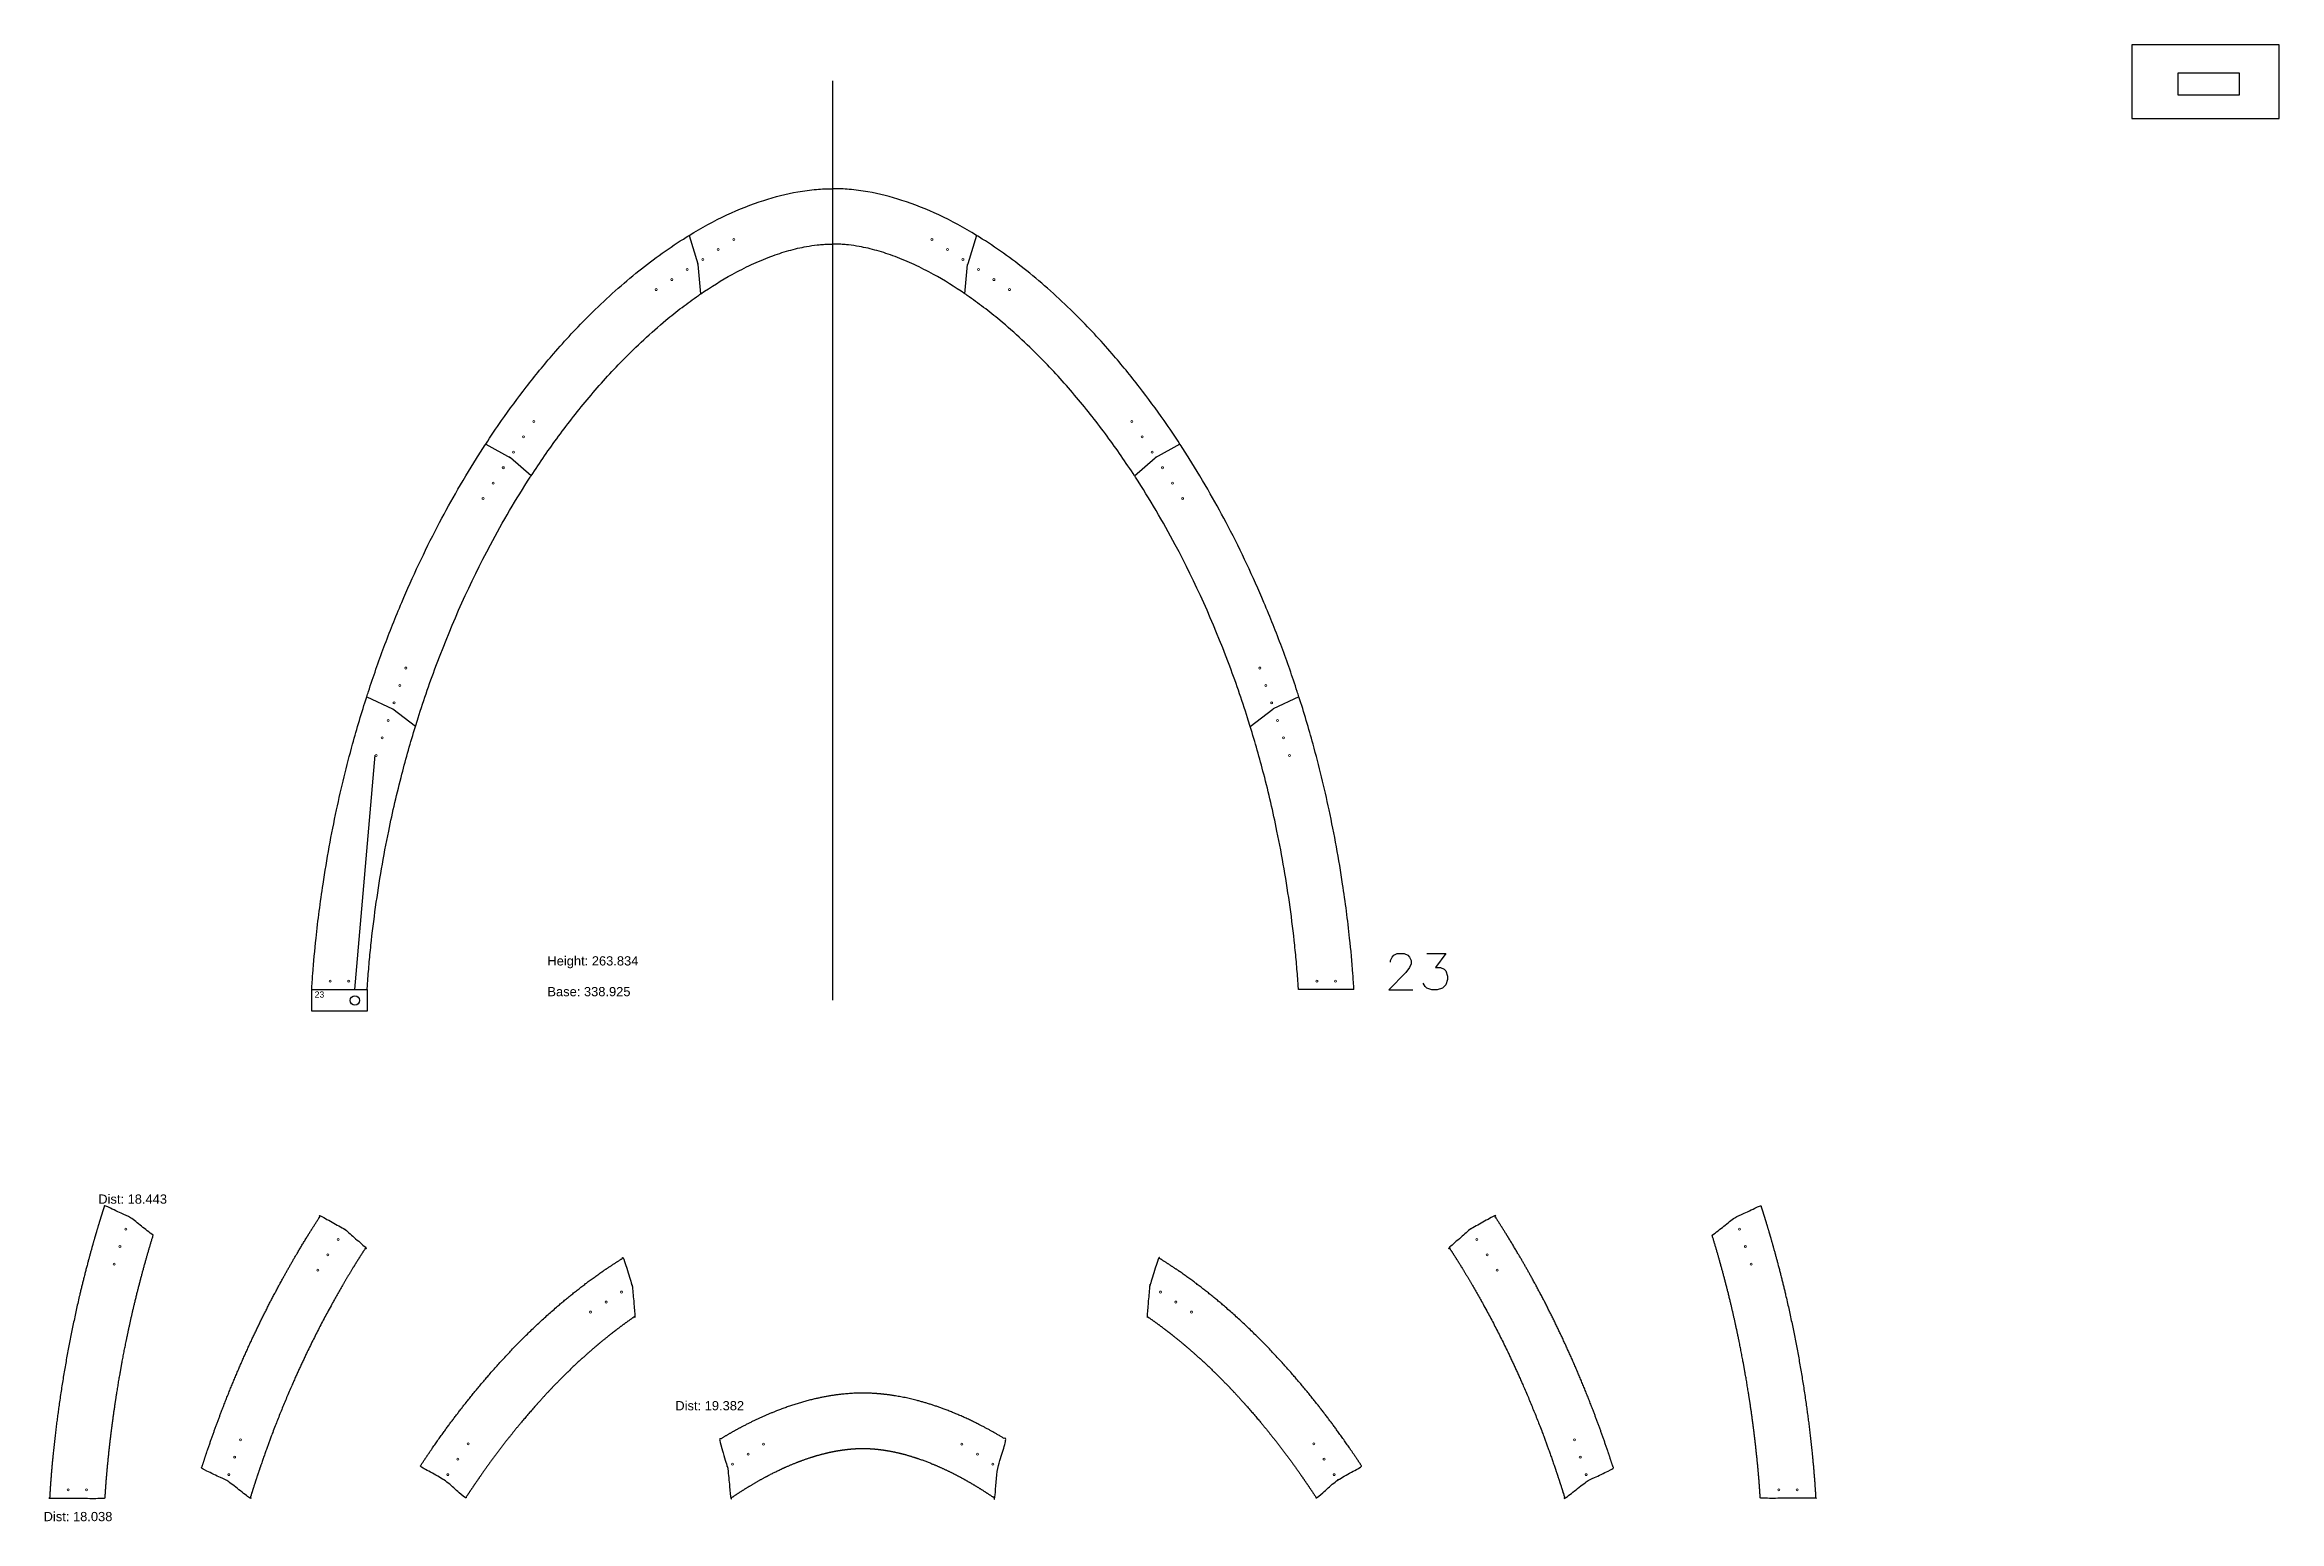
# Model space of a CAD drawing. Header units: inches. Extents: x -1683 to 11264, y -1696 to 4470.
# Drawn here: x 5896 to 6622, y -1510 to -1030 of the extents above; entities that cross this region are included whole.
import ezdxf

# ---------------------------------------------------------------- set-up
doc = ezdxf.new("R2010")
doc.units = ezdxf.units.IN
doc.header["$MEASUREMENT"] = 0
doc.layers.add('Anchoring', color=1, linetype='Continuous')
doc.layers.add('Annotation', color=7, linetype='Continuous', lineweight=9)
doc.layers.add('Drilling', color=3, linetype='Continuous', lineweight=13)
doc.styles.get("Standard").update_dxf_attribs({"font": 'Arial.ttf'})

msp = doc.modelspace()

# ---------------------------------------------------------------- texts
at = {"layer": 'Annotation', "attachment_point": 1}
for s, width, insert, char_height in [('Height: 263.834\\P \\PBase: 338.925', 45.21016, (6059.015, -1326.372), 3), ('23', 4, (5983.338, -1337.811), 2), ('Dist: 18.443', 45.21016, (5912.95, -1403.832), 3), ('Dist: 19.382', 45.21016, (6100.622, -1471.016), 3), ('Dist: 18.038', 45.21016, (5895.189, -1507.066), 3)]:
    msp.add_mtext_dynamic_manual_height_columns(s, width=width, gutter_width=1, heights=[0], dxfattribs=dict(at, insert=insert, char_height=char_height))

# ---------------------------------------------------------------- linework, layer by layer
for p, q in [((6151.84, -1340.609), (6151.84, -1041.697)), ((6105.125, -1091.962), (6107.956, -1101.177)), ((6198.555, -1091.962), (6195.723, -1101.177)), ((6108.876, -1110.978), (6107.996, -1101.379)), ((6194.804, -1110.978), (6195.683, -1101.379)), ((6038.958, -1159.815), (6046.986, -1164.248)), ((6264.721, -1159.815), (6256.693, -1164.248)), ((6053.688, -1170.179), (6046.986, -1164.248)), ((6249.991, -1170.179), (6256.693, -1164.248)), ((6000.259, -1241.998), (6008.597, -1245.941)), ((6303.42, -1241.998), (6295.082, -1245.941)), ((6016.08, -1251.693), (6008.781, -1246.054)), ((6287.599, -1251.693), (6294.898, -1246.054)), ((5982.377, -1337.232), (6000.415, -1337.232)), ((6321.302, -1337.232), (6303.264, -1337.232))]:
    msp.add_line(p, q)
for points in [[(6574.23, -1029.953), (6574.23, -1053.953), (6622.23, -1053.953), (6622.23, -1029.953)], [(6589.231, -1046.261), (6609.231, -1046.261), (6609.231, -1039.261), (6589.231, -1039.261)]]:
    msp.add_lwpolyline(points, close=True)
for points in [[(6333.157, -1328.311), (6333.157, -1327.748), (6333.72, -1326.622), (6334.283, -1326.059), (6335.409, -1325.496), (6337.662, -1325.496), (6338.788, -1326.059), (6339.351, -1326.622), (6339.914, -1327.748), (6339.914, -1328.874), (6339.351, -1330.001), (6338.225, -1331.69), (6332.594, -1337.321), (6340.477, -1337.321)], [(6344.982, -1325.496), (6351.176, -1325.496), (6347.797, -1330.001), (6349.486, -1330.001), (6350.612, -1330.564), (6351.176, -1331.127), (6351.739, -1332.816), (6351.739, -1333.942), (6351.176, -1335.631), (6350.049, -1336.757), (6348.36, -1337.321), (6346.671, -1337.321), (6344.982, -1336.757), (6344.419, -1336.194), (6343.856, -1335.068)]]:
    msp.add_lwpolyline(points)
for centre, start, end in [((6107, -1101.47), 5.235815, 17.081282), ((6196.679, -1101.47), 162.918718, 174.764185), ((6046.323, -1164.997), 48.492479, 73.68617), ((6257.356, -1164.997), 106.31383, 131.507521), ((6008.17, -1246.845), 52.312074, 64.687926), ((6295.51, -1246.845), 115.312074, 127.687926), ((5992.578, -1415.938), 48.492479, 73.68617), ((6359.656, -1415.938), 106.31383, 131.507521), ((6024.981, -1497.451), 48.492479, 73.68617), ((6316.523, -1497.451), 106.31383, 131.507521)]:
    msp.add_arc(centre, 1, start, end)
for points, knots in [([(6105.125, -1091.962), (6109.099, -1089.53), (6116.966, -1085.238), (6128.828, -1080.464), (6138.68, -1077.942), (6146.246, -1076.949), (6150.061, -1076.763), (6151.84, -1076.775)], [447.8024025, 447.8024025, 447.8024025, 447.8024025, 469.8463883, 490.146516, 508.1936792, 517.8192426, 526.2438326, 526.2438326, 526.2438326, 526.2438326]), ([(6198.555, -1091.962), (6194.581, -1089.53), (6186.713, -1085.238), (6174.852, -1080.464), (6164.999, -1077.942), (6157.434, -1076.949), (6153.618, -1076.763), (6151.84, -1076.775)], [447.8024025, 447.8024025, 447.8024025, 447.8024025, 469.8463883, 490.146516, 508.1936792, 517.8192426, 526.2438326, 526.2438326, 526.2438326, 526.2438326]), ([(6038.958, -1159.815), (6040.64, -1157.244), (6044.883, -1150.972), (6052.142, -1141.101), (6061.607, -1129.535), (6073.285, -1116.918), (6087.286, -1104.26), (6098.475, -1096.098), (6104.492, -1092.35), (6105.125, -1091.962)], [297.0903912, 297.0903912, 297.0903912, 297.0903912, 311.6350066, 332.9359494, 355.0796341, 382.3672976, 414.2633836, 444.2914645, 447.8024025, 447.8024025, 447.8024025, 447.8024025]), ([(6108.876, -1110.978), (6112.229, -1108.679), (6115.649, -1106.553), (6121.172, -1103.511), (6123.249, -1102.453), (6127.43, -1100.509), (6129.525, -1099.626), (6133.579, -1098.11), (6135.542, -1097.463), (6139.433, -1096.368), (6141.361, -1095.919), (6144.422, -1095.37), (6145.58, -1095.2), (6147.21, -1095.016), (6147.683, -1094.969), (6148.622, -1094.889), (6149.08, -1094.856), (6150.296, -1094.789), (6151.029, -1094.77), (6151.72, -1094.774), (6151.722, -1094.774), (6151.723, -1094.774), (6151.725, -1094.774), (6151.763, -1094.775), (6151.801, -1094.775), (6151.84, -1094.775)], [435.7161838, 435.7161838, 435.7161838, 435.7161838, 457.4778653, 457.4778653, 470.430676, 470.430676, 483.3834867, 483.3834867, 495.4861708, 495.4861708, 507.5888548, 507.5888548, 514.9854162, 514.9854162, 517.9995402, 517.9995402, 521.0136643, 521.0136643, 526.2438326, 526.2438326, 526.2438326, 526.254374, 526.254374, 526.254374, 526.5448744, 526.5448744, 526.5448744, 526.5448744]), ([(6194.804, -1110.978), (6191.45, -1108.679), (6188.031, -1106.553), (6182.507, -1103.511), (6180.43, -1102.453), (6176.25, -1100.509), (6174.154, -1099.626), (6170.1, -1098.11), (6168.137, -1097.463), (6164.246, -1096.368), (6162.318, -1095.919), (6159.257, -1095.37), (6158.099, -1095.2), (6156.47, -1095.016), (6155.997, -1094.969), (6155.057, -1094.889), (6154.599, -1094.856), (6153.383, -1094.789), (6152.65, -1094.77), (6151.959, -1094.774), (6151.958, -1094.774), (6151.956, -1094.774), (6151.955, -1094.774), (6151.916, -1094.775), (6151.878, -1094.775), (6151.84, -1094.775)], [435.7161838, 435.7161838, 435.7161838, 435.7161838, 457.4778653, 457.4778653, 470.430676, 470.430676, 483.3834867, 483.3834867, 495.4861708, 495.4861708, 507.5888548, 507.5888548, 514.9854162, 514.9854162, 517.9995402, 517.9995402, 521.0136643, 521.0136643, 526.2438326, 526.2438326, 526.2438326, 526.254374, 526.254374, 526.254374, 526.5448744, 526.5448744, 526.5448744, 526.5448744]), ([(6264.721, -1159.815), (6263.039, -1157.244), (6258.796, -1150.972), (6251.537, -1141.101), (6242.072, -1129.535), (6230.394, -1116.918), (6216.394, -1104.26), (6205.205, -1096.098), (6199.188, -1092.35), (6198.555, -1091.962)], [297.0903912, 297.0903912, 297.0903912, 297.0903912, 311.6350066, 332.9359494, 355.0796341, 382.3672976, 414.2633836, 444.2914645, 447.8024025, 447.8024025, 447.8024025, 447.8024025]), ([(6053.688, -1170.179), (6056.549, -1165.786), (6059.528, -1161.478), (6065.808, -1152.956), (6069.117, -1148.749), (6074.315, -1142.575), (6076.105, -1140.521), (6079.737, -1136.5), (6081.582, -1134.531), (6085.713, -1130.298), (6088.013, -1128.053), (6092.717, -1123.697), (6095.119, -1121.587), (6099.29, -1118.124), (6101.033, -1116.732), (6104.553, -1114.043), (6106.331, -1112.744), (6108.377, -1111.322), (6108.626, -1111.149), (6108.876, -1110.978)], [296.0662868, 296.0662868, 296.0662868, 296.0662868, 322.4779435, 322.4779435, 349.6723457, 349.6723457, 363.5345742, 363.5345742, 377.3968026, 377.3968026, 394.0552361, 394.0552361, 410.7136696, 410.7136696, 422.4047186, 422.4047186, 434.0957675, 434.0957675, 435.7161838, 435.7161838, 435.7161838, 435.7161838]), ([(6249.991, -1170.179), (6247.13, -1165.786), (6244.151, -1161.478), (6237.871, -1152.956), (6234.562, -1148.749), (6229.364, -1142.575), (6227.575, -1140.521), (6223.942, -1136.5), (6222.097, -1134.531), (6217.966, -1130.298), (6215.666, -1128.053), (6210.962, -1123.697), (6208.561, -1121.587), (6204.39, -1118.124), (6202.646, -1116.732), (6199.126, -1114.043), (6197.348, -1112.744), (6195.303, -1111.322), (6195.053, -1111.149), (6194.804, -1110.978)], [296.0662868, 296.0662868, 296.0662868, 296.0662868, 322.4779435, 322.4779435, 349.6723457, 349.6723457, 363.5345742, 363.5345742, 377.3968026, 377.3968026, 394.0552361, 394.0552361, 410.7136696, 410.7136696, 422.4047186, 422.4047186, 434.0957675, 434.0957675, 435.7161838, 435.7161838, 435.7161838, 435.7161838]), ([(6000.259, -1241.998), (6000.445, -1241.42), (6002.199, -1236.002), (6005.798, -1225.703), (6011.286, -1211.911), (6017.122, -1198.844), (6022.963, -1187.055), (6029.216, -1175.581), (6034.537, -1166.681), (6037.941, -1161.37), (6038.958, -1159.815)], [153.3046408, 153.3046408, 153.3046408, 153.3046408, 156.1758895, 180.2671068, 204.9472139, 226.4361434, 248.0091725, 267.2250719, 288.2930097, 297.0903912, 297.0903912, 297.0903912, 297.0903912]), ([(6303.42, -1241.998), (6303.234, -1241.42), (6301.48, -1236.002), (6297.882, -1225.703), (6292.393, -1211.911), (6286.557, -1198.844), (6280.717, -1187.055), (6274.463, -1175.581), (6269.142, -1166.681), (6265.738, -1161.37), (6264.721, -1159.815)], [153.3046408, 153.3046408, 153.3046408, 153.3046408, 156.1758895, 180.2671068, 204.9472139, 226.4361434, 248.0091725, 267.2250719, 288.2930097, 297.0903912, 297.0903912, 297.0903912, 297.0903912]), ([(6016.08, -1251.693), (6016.368, -1250.754), (6016.661, -1249.818), (6018.867, -1242.852), (6020.935, -1236.877), (6028.136, -1217.794), (6033.906, -1204.943), (6044.501, -1185.046), (6048.814, -1177.692), (6053.519, -1170.44), (6053.603, -1170.31), (6053.688, -1170.179)], [146.0220613, 146.0220613, 146.0220613, 146.0220613, 150.9023136, 150.9023136, 182.3625244, 182.3625244, 252.5252723, 252.5252723, 295.2835413, 295.2835413, 296.0662868, 296.0662868, 296.0662868, 296.0662868]), ([(6287.599, -1251.693), (6287.311, -1250.754), (6287.018, -1249.818), (6284.813, -1242.852), (6282.744, -1236.877), (6275.543, -1217.794), (6269.773, -1204.943), (6259.178, -1185.046), (6254.865, -1177.692), (6250.161, -1170.44), (6250.076, -1170.31), (6249.991, -1170.179)], [146.0220613, 146.0220613, 146.0220613, 146.0220613, 150.9023136, 150.9023136, 182.3625244, 182.3625244, 252.5252723, 252.5252723, 295.2835413, 295.2835413, 296.0662868, 296.0662868, 296.0662868, 296.0662868]), ([(5982.377, -1337.232), (5982.487, -1335.525), (5982.849, -1329.94), (5983.898, -1318.479), (5986.224, -1300.638), (5990.046, -1279.554), (5995, -1259.267), (5998.618, -1247.109), (6000.259, -1241.998)], [0, 0, 0, 0, 8.0988038, 26.4978129, 54.4810767, 93.2638686, 127.8869035, 153.3046408, 153.3046408, 153.3046408, 153.3046408]), ([(6321.302, -1337.232), (6321.192, -1335.525), (6320.83, -1329.94), (6319.781, -1318.479), (6317.455, -1300.638), (6313.633, -1279.554), (6308.679, -1259.267), (6305.061, -1247.109), (6303.42, -1241.998)], [0, 0, 0, 0, 8.0988038, 26.4978129, 54.4810767, 93.2638686, 127.8869035, 153.3046408, 153.3046408, 153.3046408, 153.3046408]), ([(6000.415, -1337.232), (6000.46, -1336.541), (6000.505, -1335.859), (6000.622, -1334.135), (6000.696, -1333.111), (6000.855, -1331.053), (6000.94, -1330.023), (6001.21, -1326.929), (6001.411, -1324.862), (6002.069, -1318.648), (6002.58, -1314.503), (6003.735, -1306.218), (6004.378, -1302.076), (6005.792, -1293.833), (6006.563, -1289.727), (6008.678, -1279.43), (6010.111, -1273.26), (6013.049, -1261.951), (6014.508, -1256.802), (6016.08, -1251.693)], [1.850479, 1.850479, 1.850479, 1.850479, 5.1701336, 5.1701336, 10.3458685, 10.3458685, 15.5216034, 15.5216034, 25.8730732, 25.8730732, 46.5760128, 46.5760128, 67.2789524, 67.2789524, 87.981892, 87.981892, 119.4421028, 119.4421028, 146.0220613, 146.0220613, 146.0220613, 146.0220613]), ([(6303.264, -1337.232), (6303.219, -1336.541), (6303.175, -1335.859), (6303.057, -1334.135), (6302.984, -1333.111), (6302.824, -1331.053), (6302.739, -1330.023), (6302.469, -1326.929), (6302.268, -1324.862), (6301.61, -1318.648), (6301.099, -1314.503), (6299.945, -1306.218), (6299.301, -1302.076), (6297.888, -1293.833), (6297.116, -1289.727), (6295.002, -1279.43), (6293.569, -1273.26), (6290.63, -1261.951), (6289.171, -1256.802), (6287.599, -1251.693)], [1.850479, 1.850479, 1.850479, 1.850479, 5.1701336, 5.1701336, 10.3458685, 10.3458685, 15.5216034, 15.5216034, 25.8730732, 25.8730732, 46.5760128, 46.5760128, 67.2789524, 67.2789524, 87.981892, 87.981892, 119.4421028, 119.4421028, 146.0220613, 146.0220613, 146.0220613, 146.0220613])]:
    msp.add_open_spline(points, degree=3, knots=knots)
for points, weights, knots in [([(5930.82, -1417.094), (5929.249, -1422.204), (5927.79, -1427.352), (5924.851, -1438.661), (5923.418, -1444.832), (5921.304, -1455.128), (5920.532, -1459.234), (5919.119, -1467.478), (5918.475, -1471.62), (5917.32, -1479.904), (5916.81, -1484.049), (5916.152, -1490.264), (5915.951, -1492.331), (5915.681, -1495.424), (5915.596, -1496.454), (5915.436, -1498.512), (5915.363, -1499.536), (5915.245, -1501.261), (5915.2, -1501.943), (5915.155, -1502.633), (5909.143, -1502.633), (5903.13, -1502.633), (5897.118, -1502.633), (5897.228, -1500.927), (5897.589, -1495.342), (5898.639, -1483.881), (5900.965, -1466.04), (5904.787, -1444.956), (5909.741, -1424.669), (5913.358, -1412.511), (5915, -1407.399), (5917.779, -1408.714), (5920.558, -1410.028), (5923.338, -1411.343), (5923.403, -1411.374), (5923.464, -1411.411), (5923.522, -1411.455), (5925.954, -1413.335), (5928.387, -1415.214), (5930.82, -1417.094)], [1, 1, 1, 1, 1, 1, 1, 1, 1, 1, 1, 1, 1, 1, 1, 1, 1, 1, 1, 1, 1, 1, 1, 1, 1, 1, 1, 1, 1, 1, 1, 1, 1, 1, 0.996115800274, 0.996115800274, 1, 1, 1, 1], [0, 0, 0, 0, 26.5799585, 26.5799585, 58.0401693, 58.0401693, 78.7431089, 78.7431089, 99.4460485, 99.4460485, 120.1489881, 120.1489881, 130.5004579, 130.5004579, 135.6761927, 135.6761927, 140.8519276, 140.8519276, 144.1715823, 144.1715823, 144.1715823, 145.1715823, 145.1715823, 145.1715823, 153.2703862, 171.6693952, 199.6526591, 238.4354509, 273.0584858, 298.4762231, 298.4762231, 298.4762231, 299.4762231, 299.4762231, 299.4762231, 299.6922225, 299.6922225, 299.6922225, 300.6922225, 300.6922225, 300.6922225, 300.6922225]), ([(6437.782, -1417.094), (6439.354, -1422.204), (6440.812, -1427.352), (6443.751, -1438.661), (6445.184, -1444.832), (6447.298, -1455.128), (6448.07, -1459.234), (6449.484, -1467.478), (6450.127, -1471.62), (6451.282, -1479.904), (6451.792, -1484.049), (6452.45, -1490.264), (6452.651, -1492.331), (6452.922, -1495.424), (6453.007, -1496.454), (6453.166, -1498.512), (6453.24, -1499.536), (6453.357, -1501.261), (6453.402, -1501.943), (6453.447, -1502.633), (6459.459, -1502.633), (6465.472, -1502.633), (6471.485, -1502.633), (6471.374, -1500.927), (6471.013, -1495.342), (6469.963, -1483.881), (6467.638, -1466.04), (6463.816, -1444.956), (6458.861, -1424.669), (6455.244, -1412.511), (6453.602, -1407.399), (6450.823, -1408.714), (6448.044, -1410.028), (6445.265, -1411.343), (6445.199, -1411.374), (6445.138, -1411.411), (6445.081, -1411.455), (6442.648, -1413.335), (6440.215, -1415.214), (6437.782, -1417.094)], [1, 1, 1, 1, 1, 1, 1, 1, 1, 1, 1, 1, 1, 1, 1, 1, 1, 1, 1, 1, 1, 1, 1, 1, 1, 1, 1, 1, 1, 1, 1, 1, 1, 1, 0.996115800274, 0.996115800274, 1, 1, 1, 1], [0, 0, 0, 0, 26.5799585, 26.5799585, 58.0401693, 58.0401693, 78.7431089, 78.7431089, 99.4460485, 99.4460485, 120.1489881, 120.1489881, 130.5004579, 130.5004579, 135.6761927, 135.6761927, 140.8519276, 140.8519276, 144.1715823, 144.1715823, 144.1715823, 145.1715823, 145.1715823, 145.1715823, 153.2703862, 171.6693952, 199.6526591, 238.4354509, 273.0584858, 298.4762231, 298.4762231, 298.4762231, 299.4762231, 299.4762231, 299.4762231, 299.6922225, 299.6922225, 299.6922225, 300.6922225, 300.6922225, 300.6922225, 300.6922225]), ([(5993.241, -1415.189), (5990.565, -1413.711), (5987.889, -1412.233), (5985.213, -1410.756), (5984.196, -1412.311), (5980.792, -1417.622), (5975.471, -1426.522), (5969.218, -1437.995), (5963.377, -1449.785), (5957.541, -1462.852), (5952.053, -1476.644), (5948.454, -1486.943), (5946.7, -1492.361), (5946.514, -1492.939), (5949.294, -1494.253), (5952.073, -1495.568), (5954.852, -1496.882), (5954.917, -1496.913), (5954.979, -1496.951), (5955.036, -1496.995), (5957.469, -1498.874), (5959.902, -1500.754), (5962.335, -1502.633), (5962.623, -1501.695), (5962.916, -1500.758), (5965.122, -1493.793), (5967.19, -1487.818), (5974.391, -1468.735), (5980.161, -1455.884), (5990.756, -1435.987), (5995.069, -1428.633), (5999.774, -1421.381), (5999.858, -1421.25), (5999.943, -1421.12), (5997.709, -1419.143), (5995.475, -1417.166), (5993.241, -1415.189)], [1, 1, 1, 1, 1, 1, 1, 1, 1, 1, 1, 1, 1, 1, 1, 1, 1, 0.996115800274, 0.996115800274, 1, 1, 1, 1, 1, 1, 1, 1, 1, 1, 1, 1, 1, 1, 1, 1, 1, 1], [0, 0, 0, 0, 1, 1, 1, 9.7973816, 30.8653193, 50.0812187, 71.6542478, 93.1431774, 117.8232844, 141.9145018, 144.7857505, 144.7857505, 144.7857505, 145.7857505, 145.7857505, 145.7857505, 146.0017499, 146.0017499, 146.0017499, 147.0017499, 147.0017499, 147.0017499, 151.8820022, 151.8820022, 183.342213, 183.342213, 253.5049609, 253.5049609, 296.2632299, 296.2632299, 297.0459754, 297.0459754, 297.0459754, 298.0459754, 298.0459754, 298.0459754, 298.0459754]), ([(6358.993, -1415.189), (6361.669, -1413.711), (6364.345, -1412.233), (6367.021, -1410.756), (6368.038, -1412.311), (6371.442, -1417.622), (6376.763, -1426.522), (6383.017, -1437.995), (6388.857, -1449.785), (6394.693, -1462.852), (6400.182, -1476.644), (6403.78, -1486.943), (6405.534, -1492.361), (6405.72, -1492.939), (6402.941, -1494.253), (6400.161, -1495.568), (6397.382, -1496.882), (6397.317, -1496.913), (6397.255, -1496.951), (6397.198, -1496.995), (6394.765, -1498.874), (6392.332, -1500.754), (6389.899, -1502.633), (6389.611, -1501.695), (6389.318, -1500.758), (6387.113, -1493.793), (6385.044, -1487.818), (6377.843, -1468.735), (6372.073, -1455.884), (6361.478, -1435.987), (6357.165, -1428.633), (6352.461, -1421.381), (6352.376, -1421.25), (6352.291, -1421.12), (6354.525, -1419.143), (6356.759, -1417.166), (6358.993, -1415.189)], [1, 1, 1, 1, 1, 1, 1, 1, 1, 1, 1, 1, 1, 1, 1, 1, 1, 0.996115800274, 0.996115800274, 1, 1, 1, 1, 1, 1, 1, 1, 1, 1, 1, 1, 1, 1, 1, 1, 1, 1], [0, 0, 0, 0, 1, 1, 1, 9.7973816, 30.8653193, 50.0812187, 71.6542478, 93.1431774, 117.8232844, 141.9145018, 144.7857505, 144.7857505, 144.7857505, 145.7857505, 145.7857505, 145.7857505, 146.0017499, 146.0017499, 146.0017499, 147.0017499, 147.0017499, 147.0017499, 151.8820022, 151.8820022, 183.342213, 183.342213, 253.5049609, 253.5049609, 296.2632299, 296.2632299, 297.0459754, 297.0459754, 297.0459754, 298.0459754, 298.0459754, 298.0459754, 298.0459754]), ([(6086.654, -1433.833), (6086.647, -1433.764), (6086.634, -1433.697), (6086.614, -1433.631), (6085.67, -1430.559), (6084.726, -1427.488), (6083.782, -1424.416), (6083.149, -1424.804), (6077.132, -1428.552), (6065.943, -1436.714), (6051.943, -1449.372), (6040.265, -1461.989), (6030.8, -1473.555), (6023.541, -1483.426), (6019.298, -1489.698), (6017.616, -1492.269), (6020.292, -1493.747), (6022.968, -1495.224), (6025.644, -1496.702), (6027.878, -1498.679), (6030.112, -1500.656), (6032.346, -1502.633), (6035.206, -1498.24), (6038.186, -1493.932), (6044.466, -1485.41), (6047.775, -1481.203), (6052.973, -1475.03), (6054.762, -1472.975), (6058.395, -1468.954), (6060.24, -1466.986), (6064.371, -1462.752), (6066.671, -1460.507), (6071.374, -1456.151), (6073.776, -1454.041), (6077.947, -1450.578), (6079.691, -1449.186), (6083.211, -1446.497), (6084.989, -1445.198), (6087.034, -1443.776), (6087.284, -1443.603), (6087.533, -1443.432), (6087.24, -1440.233), (6086.947, -1437.033), (6086.654, -1433.833)], [1, 0.996441302462, 0.996441302462, 1, 1, 1, 1, 1, 1, 1, 1, 1, 1, 1, 1, 1, 1, 1, 1, 1, 1, 1, 1, 1, 1, 1, 1, 1, 1, 1, 1, 1, 1, 1, 1, 1, 1, 1, 1, 1, 1, 1, 1, 1], [0, 0, 0, 0, 0.2067424, 0.2067424, 0.2067424, 1.2067424, 1.2067424, 1.2067424, 4.7176804, 34.7457614, 66.6418473, 93.9295108, 116.0731955, 137.3741383, 151.9187537, 151.9187537, 151.9187537, 152.9187537, 152.9187537, 152.9187537, 153.9187537, 153.9187537, 153.9187537, 180.3304104, 180.3304104, 207.5248126, 207.5248126, 221.3870411, 221.3870411, 235.2492695, 235.2492695, 251.907703, 251.907703, 268.5661365, 268.5661365, 280.2571854, 280.2571854, 291.9482343, 291.9482343, 293.5686507, 293.5686507, 293.5686507, 294.5686507, 294.5686507, 294.5686507, 294.5686507]), ([(6254.85, -1433.833), (6254.857, -1433.764), (6254.87, -1433.697), (6254.89, -1433.631), (6255.834, -1430.559), (6256.778, -1427.488), (6257.722, -1424.416), (6258.355, -1424.804), (6264.372, -1428.552), (6275.561, -1436.714), (6289.561, -1449.372), (6301.239, -1461.989), (6310.704, -1473.555), (6317.963, -1483.426), (6322.206, -1489.698), (6323.888, -1492.269), (6321.212, -1493.747), (6318.536, -1495.224), (6315.86, -1496.702), (6313.626, -1498.679), (6311.392, -1500.656), (6309.158, -1502.633), (6306.298, -1498.24), (6303.319, -1493.932), (6297.039, -1485.41), (6293.729, -1481.203), (6288.531, -1475.03), (6286.742, -1472.975), (6283.109, -1468.954), (6281.264, -1466.986), (6277.133, -1462.752), (6274.833, -1460.507), (6270.13, -1456.151), (6267.728, -1454.041), (6263.557, -1450.578), (6261.813, -1449.186), (6258.293, -1446.497), (6256.515, -1445.198), (6254.47, -1443.776), (6254.221, -1443.603), (6253.971, -1443.432), (6254.264, -1440.233), (6254.557, -1437.033), (6254.85, -1433.833)], [1, 0.996441302462, 0.996441302462, 1, 1, 1, 1, 1, 1, 1, 1, 1, 1, 1, 1, 1, 1, 1, 1, 1, 1, 1, 1, 1, 1, 1, 1, 1, 1, 1, 1, 1, 1, 1, 1, 1, 1, 1, 1, 1, 1, 1, 1, 1], [0, 0, 0, 0, 0.2067424, 0.2067424, 0.2067424, 1.2067424, 1.2067424, 1.2067424, 4.7176804, 34.7457614, 66.6418473, 93.9295108, 116.0731955, 137.3741383, 151.9187537, 151.9187537, 151.9187537, 152.9187537, 152.9187537, 152.9187537, 153.9187537, 153.9187537, 153.9187537, 180.3304104, 180.3304104, 207.5248126, 207.5248126, 221.3870411, 221.3870411, 235.2492695, 235.2492695, 251.907703, 251.907703, 268.5661365, 268.5661365, 280.2571854, 280.2571854, 291.9482343, 291.9482343, 293.5686507, 293.5686507, 293.5686507, 294.5686507, 294.5686507, 294.5686507, 294.5686507]), ([(6117.72, -1493.034), (6117.714, -1492.966), (6117.701, -1492.898), (6117.68, -1492.832), (6116.736, -1489.76), (6115.793, -1486.689), (6114.849, -1483.618), (6118.823, -1481.186), (6126.691, -1476.893), (6138.552, -1472.119), (6148.404, -1469.597), (6155.97, -1468.604), (6159.785, -1468.418), (6161.564, -1468.43), (6163.342, -1468.418), (6167.158, -1468.604), (6174.724, -1469.597), (6184.576, -1472.119), (6196.437, -1476.893), (6204.305, -1481.186), (6208.279, -1483.618), (6207.335, -1486.689), (6206.391, -1489.76), (6205.448, -1492.832), (6205.427, -1492.898), (6205.414, -1492.966), (6205.408, -1493.034), (6205.114, -1496.234), (6204.821, -1499.434), (6204.528, -1502.633), (6201.174, -1500.334), (6197.755, -1498.208), (6192.232, -1495.167), (6190.154, -1494.109), (6185.974, -1492.164), (6183.879, -1491.281), (6179.824, -1489.766), (6177.862, -1489.119), (6173.97, -1488.023), (6172.042, -1487.574), (6168.981, -1487.025), (6167.824, -1486.855), (6166.194, -1486.671), (6165.721, -1486.625), (6164.781, -1486.544), (6164.324, -1486.512), (6163.107, -1486.444), (6162.374, -1486.425), (6161.683, -1486.43), (6161.682, -1486.43), (6161.68, -1486.43), (6161.679, -1486.43), (6161.641, -1486.43), (6161.602, -1486.43), (6161.564, -1486.43), (6161.526, -1486.43), (6161.487, -1486.43), (6161.449, -1486.43), (6161.447, -1486.43), (6161.446, -1486.43), (6161.445, -1486.43), (6160.754, -1486.425), (6160.021, -1486.444), (6158.804, -1486.512), (6158.346, -1486.544), (6157.407, -1486.625), (6156.934, -1486.671), (6155.304, -1486.855), (6154.146, -1487.025), (6151.086, -1487.574), (6149.157, -1488.023), (6145.266, -1489.119), (6143.303, -1489.766), (6139.249, -1491.281), (6137.154, -1492.164), (6132.974, -1494.109), (6130.896, -1495.167), (6125.373, -1498.208), (6121.953, -1500.334), (6118.6, -1502.633), (6118.307, -1499.434), (6118.013, -1496.234), (6117.72, -1493.034)], [1, 0.996441302462, 0.996441302462, 1, 1, 1, 1, 1, 1, 1, 1, 1, 1, 1, 1, 1, 1, 1, 1, 1, 1, 1, 1, 1, 0.996441302462, 0.996441302462, 1, 1, 1, 1, 1, 1, 1, 1, 1, 1, 1, 1, 1, 1, 1, 1, 1, 1, 1, 1, 1, 1, 1, 1, 1, 1, 1, 1, 1, 1, 1, 1, 1, 1, 1, 1, 1, 1, 1, 1, 1, 1, 1, 1, 1, 1, 1, 1, 1, 1, 1, 1, 1, 1, 1, 1, 1], [0, 0, 0, 0, 0.2067424, 0.2067424, 0.2067424, 1.2067424, 1.2067424, 1.2067424, 23.2507281, 43.5508559, 61.5980191, 71.2235824, 79.6481725, 79.6481725, 79.6481725, 88.0727626, 97.6983259, 115.7454892, 136.0456169, 158.0896026, 158.0896026, 158.0896026, 159.0896026, 159.0896026, 159.0896026, 159.296345, 159.296345, 159.296345, 160.296345, 160.296345, 160.296345, 182.0580265, 182.0580265, 195.0108372, 195.0108372, 207.9636479, 207.9636479, 220.066332, 220.066332, 232.169016, 232.169016, 239.5655774, 239.5655774, 242.5797015, 242.5797015, 245.5938255, 245.5938255, 250.8239939, 250.8239939, 250.8239939, 250.8345352, 250.8345352, 250.8345352, 251.1250356, 251.1250356, 251.1250356, 251.415536, 251.415536, 251.415536, 251.4260774, 251.4260774, 251.4260774, 256.6562457, 256.6562457, 259.6703698, 259.6703698, 262.6844938, 262.6844938, 270.0810552, 270.0810552, 282.1837392, 282.1837392, 294.2864233, 294.2864233, 307.239234, 307.239234, 320.1920447, 320.1920447, 341.9537262, 341.9537262, 341.9537262, 342.9537262, 342.9537262, 342.9537262, 342.9537262])]:
    msp.add_rational_spline(points, weights, degree=3, knots=knots)
at = {"layer": 'Anchoring'}
msp.add_line((5996.415, -1337.232), (6003.033, -1261.023), dxfattribs=at)
msp.add_lwpolyline([(5982.377, -1337.232), (6000.415, -1337.232), (6000.415, -1344.232), (5982.377, -1344.232)], close=True, dxfattribs=at)
msp.add_circle((5996.415, -1340.732), 1.5, dxfattribs=at)
at = {"layer": 'Drilling'}
for centre, radius in [((6114.562, -1096.589), 0.322), ((6119.603, -1093.335), 0.322), ((6184.077, -1093.335), 0.322), ((6189.118, -1096.589), 0.322), ((6104.48, -1103.097), 0.322), ((6109.521, -1099.843), 0.322), ((6194.159, -1099.843), 0.322), ((6199.2, -1103.097), 0.322), ((6094.398, -1109.605), 0.322), ((6099.439, -1106.351), 0.322), ((6204.241, -1106.351), 0.322), ((6209.282, -1109.605), 0.322), ((6054.571, -1152.468), 0.323), ((6249.109, -1152.468), 0.323), ((6047.973, -1162.491), 0.323), ((6051.272, -1157.48), 0.323), ((6252.408, -1157.48), 0.323), ((6255.707, -1162.491), 0.323), ((6044.674, -1167.503), 0.323), ((6259.006, -1167.503), 0.323), ((6038.076, -1177.526), 0.323), ((6041.375, -1172.515), 0.323), ((6262.305, -1172.515), 0.323), ((6265.604, -1177.526), 0.323), ((6012.985, -1232.639), 0.323), ((6290.694, -1232.639), 0.323), ((6011.059, -1238.322), 0.323), ((6292.62, -1238.322), 0.323), ((6007.207, -1249.686), 0.323), ((6009.133, -1244.004), 0.323), ((6294.547, -1244.004), 0.323), ((6296.473, -1249.686), 0.323), ((6005.28, -1255.369), 0.323), ((6298.399, -1255.369), 0.323), ((6003.354, -1261.051), 0.323), ((6300.325, -1261.051), 0.323), ((5988.396, -1334.482), 0.323), ((5994.396, -1334.482), 0.323), ((6309.283, -1334.482), 0.323), ((6315.283, -1334.482), 0.323), ((5921.947, -1415.088), 0.323), ((6446.655, -1415.088), 0.323), ((5920.021, -1420.77), 0.323), ((5987.63, -1423.455), 0.323), ((5990.929, -1418.444), 0.323), ((6361.306, -1418.444), 0.323), ((6364.604, -1423.455), 0.323), ((6448.581, -1420.77), 0.323), ((5918.095, -1426.453), 0.323), ((5984.331, -1428.467), 0.323), ((6367.903, -1428.467), 0.323), ((6450.507, -1426.453), 0.323), ((6078.096, -1438.805), 0.322), ((6083.137, -1435.551), 0.322), ((6258.367, -1435.551), 0.322), ((6263.408, -1438.805), 0.322), ((6073.055, -1442.059), 0.322), ((6268.449, -1442.059), 0.322), ((5957.314, -1489.262), 0.323), ((5959.24, -1483.58), 0.323), ((6029.929, -1489.934), 0.323), ((6033.228, -1484.922), 0.323), ((6124.286, -1488.245), 0.322), ((6129.327, -1484.991), 0.322), ((6193.801, -1484.991), 0.322), ((6198.842, -1488.245), 0.322), ((6308.276, -1484.922), 0.323), ((6311.575, -1489.934), 0.323), ((6392.994, -1483.58), 0.323), ((6394.92, -1489.262), 0.323), ((5955.388, -1494.945), 0.323), ((6026.63, -1494.945), 0.323), ((6119.245, -1491.499), 0.322), ((6203.883, -1491.499), 0.322), ((6314.874, -1494.945), 0.323), ((6396.847, -1494.945), 0.323), ((5903.136, -1499.883), 0.323), ((5909.136, -1499.883), 0.323), ((6459.466, -1499.883), 0.323), ((6465.466, -1499.883), 0.323)]:
    msp.add_circle(centre, radius, dxfattribs=at)

msp.set_redraw_order([(e.dxf.handle, doc.entitydb.next_handle()) for e in msp.query("TEXT MTEXT ATTDEF DIMENSION ARC_DIMENSION")])  # texts and dimensions are drawn at this point

doc.saveas('drawing.dxf')
